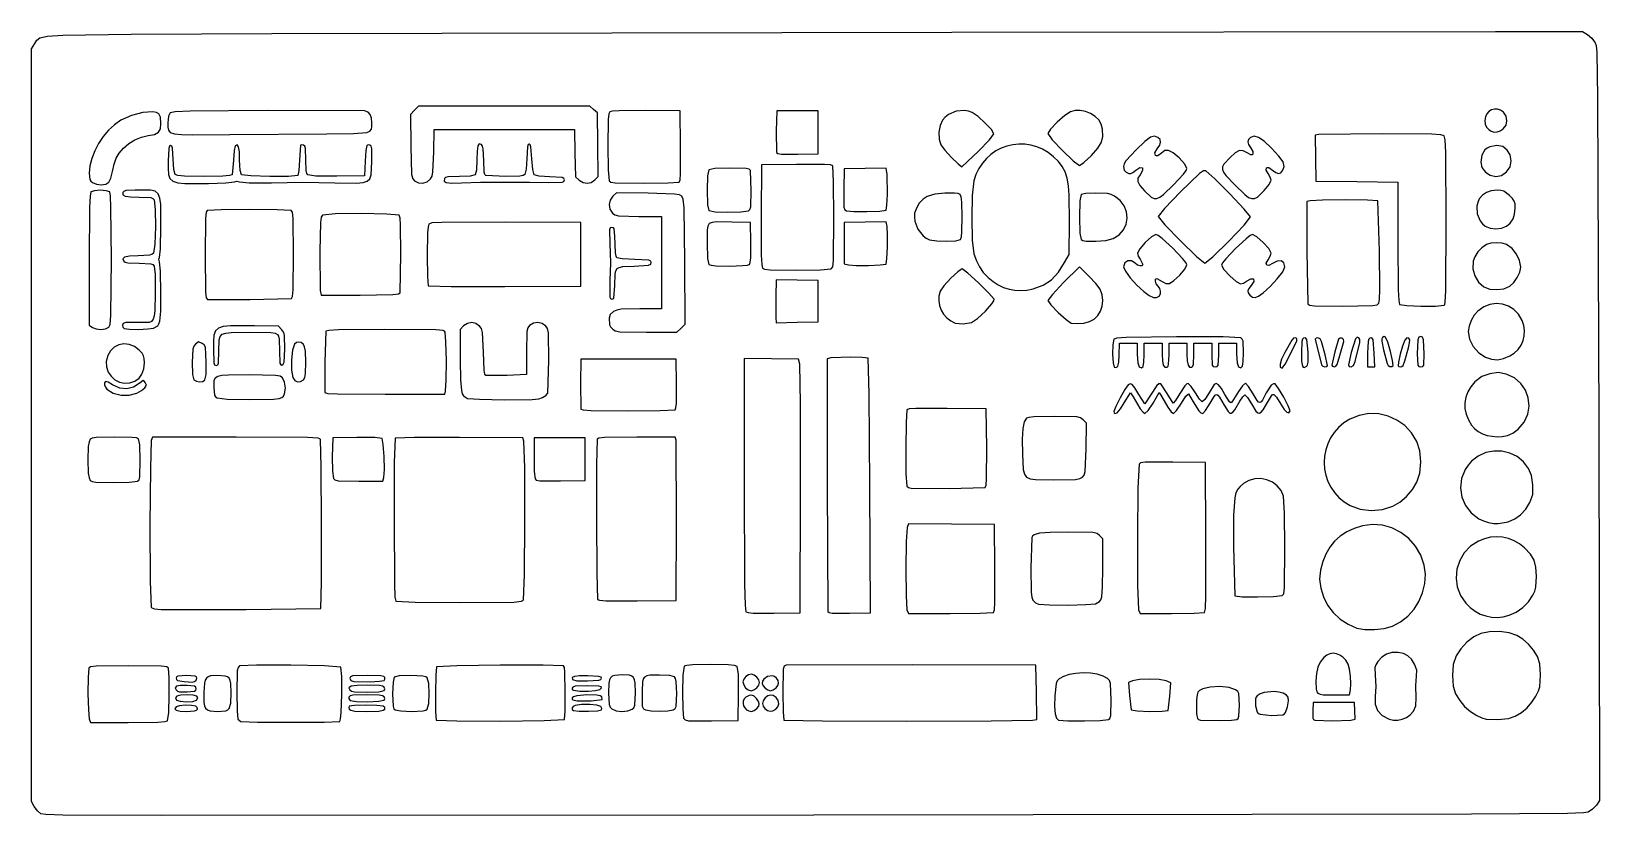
# Model space of a CAD drawing. Extents: x 4 to 194, y 6 to 101.
import ezdxf

# ---------------------------------------------------------------- set-up
doc = ezdxf.new("R2010")
doc.units = 0
doc.layers.get('0').update_dxf_attribs({"linetype": 'CONTINUOUS'})

msp = doc.modelspace()

# ---------------------------------------------------------------- linework, layer by layer
at = {"color": 1}
for points in [[(5.486581, 6.197069), (5.069591, 6.573087), (4.693001, 7.090937), (4.34518, 7.709802), (4.34518, 53.300051), (4.34518, 98.890299), (4.779355, 99.529244), (5.016628, 99.924638), (5.386886, 100.21551), (6.302127, 100.419196), (8.174352, 100.553034), (16.437751, 100.680502), (33.47308, 100.736608), (115.864166, 100.893583), (181.722214, 100.990823), (192.280218, 101.011255), (192.879311, 100.640997), (193.397598, 100.192924), (193.80244, 99.635586), (193.907822, 99.302956), (193.989029, 98.432543), (194.098003, 93.042609), (194.235815, 53.415903), (194.345179, 7.831361), (193.948372, 7.261148), (193.496348, 6.773539), (192.966808, 6.401914), (192.383918, 6.310818), (190.44097, 6.239495), (178.827407, 6.141211), (99.1572, 6.017465), (20.094548, 5.978592), (8.15349, 6.0491), (6.088237, 6.112574), (5.486581, 6.197052), (5.486581, 6.197069)], [(13.730768, 82.720487), (13.96013, 83.231363), (14.162713, 84.049071), (14.360387, 84.930713), (14.62687, 85.639875), (15.000734, 86.25641), (15.52055, 86.860173), (16.170576, 87.427152), (16.898787, 87.878598), (17.677972, 88.200554), (18.480919, 88.379054), (19.277986, 88.529848), (19.755977, 88.779784), (19.988669, 89.198252), (20.049838, 89.854633), (19.983786, 90.596572), (19.7873, 91.02027), (19.491591, 91.187374), (19.050766, 91.267576), (17.862933, 91.189315), (16.482132, 90.829538), (15.166691, 90.2323), (14.407085, 89.701239), (13.696844, 89.039005), (13.051898, 88.27247), (12.488172, 87.428512), (12.021595, 86.534001), (11.668093, 85.615813), (11.443593, 84.700826), (11.364024, 83.81591), (11.434519, 83.066031), (11.547683, 82.854365), (11.733531, 82.688192), (12.21703, 82.48977), (12.805561, 82.430537), (13.357386, 82.508202), (13.730768, 82.720464), (13.730768, 82.720487)], [(40.128104, 88.593991), (43.370679, 88.619194), (44.990533, 88.760505), (45.367681, 88.918039), (45.550039, 89.156607), (45.607903, 89.493541), (45.611572, 89.94618), (45.562287, 90.512244), (45.40608, 90.92504), (45.130417, 91.204651), (44.722772, 91.371171), (32.898101, 91.41318), (23.583718, 91.331267), (21.76686, 91.25419), (21.161458, 91.136974), (20.948743, 90.736871), (20.885265, 89.93519), (20.883967, 89.417739), (20.947869, 89.035836), (21.178733, 88.770188), (21.678309, 88.601504), (22.548346, 88.510485), (23.890595, 88.477843), (28.398724, 88.51051), (40.128119, 88.593977), (40.128119, 88.593989)], [(52.695434, 83.149809), (52.88546, 83.483122), (52.998168, 83.987476), (53.099179, 86.365901), (53.152172, 89.110924), (61.650478, 89.110924), (70.148785, 89.110924), (70.201552, 86.255902), (70.254322, 83.400877), (70.723079, 82.998044), (71.202126, 82.701039), (71.695199, 82.604863), (72.173848, 82.709269), (72.609613, 83.014018), (73.028411, 83.432816), (72.97791, 87.289044), (72.927406, 91.145263), (72.458647, 91.548192), (71.98989, 91.951115), (61.628036, 91.951115), (51.266182, 91.951115), (50.769064, 91.453997), (50.271947, 90.95688), (50.322451, 87.095154), (50.417407, 83.67676), (50.543134, 83.156088), (50.777723, 82.905958), (51.2608, 82.659315), (51.786995, 82.623538), (52.287968, 82.789933), (52.695361, 83.149812), (52.695434, 83.149809)], [(82.829258, 82.734626), (82.929359, 83.001041), (82.987218, 83.732304), (82.996333, 87.117645), (82.951663, 91.366249), (78.795608, 91.410978), (75.566224, 91.400197), (74.752004, 91.349), (74.410038, 91.265222), (74.297093, 90.997952), (74.226755, 90.323963), (74.180507, 87.15807), (74.227568, 84.219174), (74.353458, 82.918248), (74.543064, 82.738744), (75.087806, 82.642311), (78.571961, 82.59765), (81.491344, 82.638837), (82.829289, 82.734626), (82.829261, 82.734632)], [(99.658595, 88.776702), (99.658595, 91.366283), (97.152555, 91.366283), (94.646509, 91.366283), (94.599971, 88.951454), (94.638186, 86.315623), (94.794145, 86.210484), (95.217159, 86.150037), (97.190796, 86.140865), (99.658589, 86.187124), (99.658589, 88.776702), (99.658595, 88.776696)], [(119.077829, 86.47676), (120.407096, 87.87809), (120.959978, 88.611726), (120.648083, 89.104706), (119.909674, 89.890636), (119.040652, 90.679599), (118.336928, 91.181676), (117.885579, 91.350518), (117.401494, 91.429041), (116.400246, 91.332083), (115.463457, 90.924701), (115.059944, 90.615196), (114.721393, 90.240798), (114.435911, 89.609836), (114.302291, 88.792803), (114.331043, 87.955472), (114.532674, 87.263627), (115.015429, 86.619091), (115.822435, 85.728823), (116.621559, 84.940038), (117.08067, 84.599951), (119.077829, 86.47676), (119.077829, 86.47676)], [(132.780156, 85.98829), (133.55117, 86.854184), (133.988721, 87.572621), (134.153892, 88.288999), (134.10776, 89.148719), (133.957129, 89.761406), (133.674619, 90.272725), (133.2446, 90.703337), (132.65144, 91.073903), (132.041069, 91.314701), (131.412981, 91.430903), (130.797132, 91.419981), (130.223485, 91.279378), (129.548491, 90.819421), (128.631232, 89.99781), (127.823148, 89.153816), (127.47569, 88.626721), (128.029272, 87.877912), (129.273011, 86.567337), (130.581416, 85.321529), (131.32898, 84.76703), (131.865394, 85.125777), (132.780156, 85.988298), (132.780156, 85.988298)], [(182.667831, 89.186387), (183.003559, 89.652895), (183.121466, 90.186995), (183.020552, 90.725895), (182.699821, 91.206796), (182.354491, 91.462746), (181.981678, 91.589267), (181.604048, 91.596463), (181.244262, 91.494468), (180.924981, 91.29339), (180.668865, 91.003339), (180.498578, 90.63443), (180.436779, 90.196776), (180.495651, 89.761827), (180.65855, 89.396417), (180.904887, 89.109874), (181.214087, 88.911517), (181.565564, 88.810667), (181.938735, 88.816651), (182.313018, 88.938779), (182.667831, 89.186381), (182.667831, 89.186381)], [(142.731218, 82.404706), (143.926568, 83.714883), (144.24157, 84.1478), (144.34965, 84.409711), (144.088972, 84.920375), (143.393535, 85.686134), (142.690971, 86.283898), (142.128843, 86.572958), (141.665395, 86.564746), (141.258865, 86.270704), (140.811785, 85.938709), (140.64007, 85.91616), (140.517769, 85.974241), (140.466004, 86.287367), (140.745678, 86.788161), (141.042928, 87.218096), (141.155862, 87.586371), (141.084878, 87.899519), (140.830378, 88.164071), (140.417131, 88.325073), (139.926037, 88.177855), (139.231979, 87.651284), (138.20984, 86.674234), (136.958984, 85.328034), (136.726605, 84.940323), (136.664445, 84.620889), (136.746817, 84.196557), (136.987604, 83.937613), (137.286604, 83.805047), (137.531728, 83.79294), (137.795849, 83.917341), (138.151835, 84.194325), (138.651493, 84.499111), (138.942043, 84.468636), (138.966851, 84.163224), (138.669281, 83.643198), (138.406882, 83.208446), (138.392179, 82.800085), (138.651569, 82.322466), (139.211472, 81.679939), (140.026372, 80.927721), (140.36505, 80.767455), (140.703229, 80.760428), (141.074921, 80.913635), (141.514143, 81.234082), (142.731224, 82.40472), (142.731224, 82.40472)], [(153.692193, 81.70966), (154.291596, 82.472518), (154.540903, 82.969446), (154.433272, 83.33224), (154.1745, 83.772594), (153.930725, 84.200579), (153.997349, 84.45744), (154.113384, 84.523766), (154.260504, 84.507594), (154.710713, 84.205681), (155.135133, 83.895497), (155.458108, 83.788896), (155.723956, 83.885102), (155.977002, 84.183329), (156.137855, 84.650128), (155.991935, 85.193087), (155.495243, 85.897626), (154.603771, 86.849178), (153.700564, 87.690485), (153.016008, 88.16908), (152.48724, 88.317453), (152.051395, 88.168084), (151.80556, 87.92362), (151.720927, 87.642425), (151.797395, 87.316786), (152.034857, 86.938992), (152.324107, 86.437602), (152.330513, 86.113806), (152.239951, 86.039911), (152.093438, 86.036101), (151.652232, 86.272987), (151.172093, 86.551535), (150.713693, 86.565787), (150.207121, 86.297326), (149.582467, 85.727734), (148.834714, 84.898924), (148.665993, 84.581785), (148.642597, 84.277834), (148.770952, 83.948329), (149.057475, 83.55453), (150.130698, 82.419082), (151.3745, 81.225818), (151.824435, 80.899815), (152.20432, 80.745352), (152.547596, 80.755766), (152.887702, 80.924394), (153.692182, 81.709646), (153.692187, 81.709652)], [(175.494444, 67.82727), (175.573827, 67.920167), (175.635696, 68.185515), (175.715432, 69.562672), (175.758714, 78.006588), (175.714891, 86.352185), (175.63947, 87.852625), (175.510031, 88.333176), (175.119975, 88.461866), (174.006086, 88.53845), (168.033662, 88.589174), (160.342565, 88.505345), (159.879148, 88.414202), (159.924896, 85.629936), (159.970641, 82.845667), (164.940964, 82.801389), (169.911281, 82.757114), (169.911281, 75.44195), (169.955345, 69.690256), (170.017239, 68.395059), (170.111766, 67.926299), (170.969423, 67.793864), (172.688952, 67.723331), (174.465558, 67.729511), (175.49445, 67.827225), (175.494444, 67.827265)], [(28.94298, 82.78283), (29.24881, 82.85441), (29.573868, 82.76172), (30.719304, 82.645969), (33.458237, 82.655367), (37.254092, 82.721082), (41.109724, 82.655519), (43.739135, 82.626332), (44.526662, 82.69301), (45.042457, 82.859171), (45.346309, 83.158792), (45.498006, 83.62585), (45.584095, 85.198178), (45.582119, 86.786008), (45.507511, 87.08859), (45.368127, 87.209999), (45.141209, 87.249298), (44.977851, 87.197158), (44.869906, 86.590592), (44.77622, 85.296989), (44.692685, 83.514132), (41.372747, 83.468779), (38.792302, 83.480012), (37.822515, 83.614541), (37.715943, 83.792508), (37.644625, 84.138854), (37.592225, 85.461144), (37.541456, 86.81011), (37.4626, 87.095851), (37.334415, 87.215556), (37.120818, 87.253921), (36.969313, 87.20723), (36.814547, 85.404042), (36.73467, 84.15997), (36.609279, 83.550356), (35.488303, 83.436064), (33.218825, 83.419074), (30.93953, 83.486692), (29.789102, 83.626259), (29.624722, 84.155985), (29.57288, 85.446085), (29.543577, 86.432519), (29.451423, 87.032106), (29.290049, 87.265772), (29.053095, 87.154432), (28.926654, 86.576416), (28.84247, 85.406526), (28.669561, 83.622898), (28.330287, 83.528086), (27.546098, 83.462393), (25.232242, 83.416162), (22.906531, 83.47978), (22.107524, 83.551406), (21.747506, 83.648834), (21.605453, 84.290952), (21.518212, 85.528367), (21.430203, 86.863015), (21.346129, 87.119112), (21.219399, 87.189704), (21.091866, 87.113149), (21.008173, 86.831011), (20.92179, 85.335152), (20.908652, 84.393839), (20.960977, 83.686497), (21.135087, 83.181206), (21.487306, 82.846042), (22.073958, 82.649085), (22.951367, 82.558412), (25.80375, 82.568234), (27.898912, 82.654611), (28.943053, 82.782951), (28.943053, 82.782855)], [(58.768303, 82.736932), (64.699274, 82.73411), (66.996484, 82.708286), (68.639587, 82.731118), (68.873502, 82.827511), (68.917785, 83.012559), (68.872491, 83.196726), (68.650992, 83.303137), (67.165625, 83.394752), (65.878475, 83.478149), (65.244321, 83.611169), (65.100329, 84.255423), (64.991651, 85.567951), (64.875065, 87.002605), (64.785448, 87.279592), (64.657508, 87.356362), (64.530406, 87.283185), (64.446459, 87.015839), (64.358939, 85.61178), (64.271795, 84.315488), (64.129648, 83.648713), (63.930498, 83.547454), (63.504356, 83.479806), (61.810532, 83.430228), (59.408477, 83.531639), (59.275539, 83.652402), (59.194879, 83.942594), (59.144212, 85.348947), (59.090723, 86.760659), (59.00997, 87.099165), (58.880871, 87.283399), (58.611241, 87.391705), (58.436272, 87.150363), (58.341236, 86.511369), (58.311417, 85.42671), (58.257089, 84.195914), (58.10838, 83.630707), (57.521183, 83.481826), (56.204955, 83.430228), (54.808034, 83.379439), (54.520261, 83.298368), (54.400057, 83.164549), (54.358672, 82.853713), (54.610168, 82.684549), (55.267915, 82.629047), (56.445276, 82.659194), (58.768303, 82.736602), (58.768303, 82.736884)], [(125.728021, 69.821608), (126.909431, 70.257308), (127.921014, 70.917327), (128.786251, 71.821228), (129.52862, 72.988581), (130.057442, 73.991004), (130.118205, 77.937537), (130.096191, 81.143296), (130.003148, 82.299157), (129.837332, 83.230225), (129.58518, 83.991415), (129.23313, 84.637645), (128.767622, 85.223826), (128.175085, 85.804874), (127.530585, 86.316001), (126.851807, 86.722663), (126.147279, 87.027441), (125.425524, 87.232907), (124.695076, 87.341636), (123.964456, 87.356199), (123.242193, 87.279186), (122.536816, 87.113163), (121.856849, 86.860709), (121.210817, 86.524399), (120.607254, 86.106806), (120.05468, 85.61051), (119.561626, 85.038084), (119.136619, 84.392106), (118.788182, 83.675149), (118.524846, 82.889789), (118.339855, 81.140533), (118.278125, 78.41524), (118.339686, 75.718455), (118.524564, 74.054727), (118.833704, 73.190401), (119.207172, 72.459034), (119.678023, 71.806448), (120.279312, 71.178462), (120.869562, 70.685323), (121.487113, 70.284286), (122.131285, 69.97552), (122.801413, 69.759191), (123.496823, 69.635468), (124.216842, 69.604517), (124.9608, 69.666504), (125.728024, 69.821599), (125.728032, 69.821599)], [(183.043058, 83.998482), (183.507373, 84.602647), (183.611096, 85.332403), (183.51442, 86.050633), (183.136031, 86.629981), (182.608241, 87.06492), (181.896175, 87.161668), (181.043045, 87.034801), (180.706258, 86.87681), (180.429839, 86.656307), (180.059645, 86.029351), (179.93556, 85.157098), (180.089665, 84.512293), (180.499649, 83.960427), (181.087033, 83.575231), (181.773324, 83.430445), (182.449277, 83.539837), (183.043058, 83.998482), (183.043058, 83.998482)], [(91.23249, 79.259669), (91.407349, 79.415792), (91.504614, 79.758412), (91.555648, 81.668518), (91.45424, 84.168682), (91.314052, 84.304391), (90.938761, 84.384743), (88.981607, 84.432952), (87.139096, 84.384119), (86.409902, 84.232467), (86.25856, 83.524225), (86.209422, 81.759839), (86.25856, 79.995451), (86.409902, 79.287203), (87.204826, 79.140955), (88.741548, 79.084945), (90.318092, 79.123186), (91.23249, 79.259686), (91.23249, 79.259669)], [(101.256642, 72.242747), (101.438046, 72.467887), (101.534275, 73.237126), (101.577241, 78.466088), (101.536053, 82.801389), (101.440264, 84.728255), (101.173852, 84.828357), (100.442589, 84.886212), (97.057249, 84.895328), (92.808641, 84.850658), (92.764818, 78.688705), (92.775063, 73.901398), (92.826156, 72.745735), (92.910583, 72.298294), (93.178485, 72.186091), (93.8543, 72.116057), (97.016854, 72.069829), (99.955753, 72.11689), (101.256673, 72.242781), (101.25665, 72.242753)], [(107.888325, 79.325018), (107.986843, 79.954703), (108.053829, 81.256959), (108.023845, 83.660439), (107.906715, 84.441534), (105.36978, 84.395448), (102.832847, 84.349417), (102.786591, 81.88142), (102.796017, 79.715461), (102.90399, 79.391193), (103.120723, 79.259477), (103.997807, 79.185662), (105.583286, 79.178832), (107.129379, 79.228712), (107.888314, 79.325018), (107.888319, 79.325012)], [(149.406203, 75.570192), (151.26268, 77.537069), (152.034846, 78.523532), (151.272812, 79.475357), (149.552222, 81.312765), (147.721342, 83.156509), (146.628436, 84.127353), (146.369921, 84.118209), (145.885021, 83.780217), (143.580239, 81.566731), (141.646703, 79.565158), (140.842009, 78.587354), (141.682754, 77.560928), (143.558206, 75.623064), (145.495644, 73.746791), (146.522349, 72.905139), (147.474753, 73.687999), (149.406203, 75.570184), (149.406203, 75.570184)], [(13.729772, 65.162133), (13.898946, 65.504387), (13.990478, 66.565819), (14.035299, 73.398667), (13.991428, 79.660698), (13.929558, 81.05999), (13.834816, 81.559185), (13.406583, 81.705604), (12.698742, 81.754412), (11.990901, 81.705604), (11.562669, 81.559185), (11.467922, 81.059217), (11.406052, 79.657272), (11.362185, 73.382242), (11.362185, 65.405789), (11.733499, 65.14571), (12.19795, 64.953867), (12.770248, 64.893356), (13.32324, 64.963127), (13.729772, 65.162136), (13.729772, 65.162133)], [(19.1482, 65.059271), (19.649468, 65.330267), (19.807396, 65.551662), (19.916003, 65.889143), (20.02271, 67.088813), (20.044495, 69.282196), (20.00057, 71.937597), (19.867261, 73.100965), (19.768248, 73.405785), (19.867261, 73.624606), (20.003744, 74.656709), (20.049808, 77.356422), (20.016302, 80.015604), (19.913443, 80.813746), (19.698976, 81.334084), (19.332252, 81.633993), (18.772617, 81.770846), (16.912009, 81.784872), (15.78743, 81.710704), (15.537895, 81.624742), (15.425804, 81.492213), (15.424506, 81.219841), (15.713715, 81.046633), (16.355664, 80.954885), (17.412585, 80.926888), (18.800087, 80.869521), (19.071103, 80.767148), (19.216629, 80.586139), (19.355426, 79.417945), (19.377174, 77.309426), (19.295597, 75.222935), (19.124422, 74.120817), (18.951082, 73.969682), (18.64545, 73.876873), (17.29955, 73.808403), (16.253229, 73.765818), (15.635397, 73.653271), (15.408017, 73.456856), (15.533054, 73.16267), (15.71381, 73.037922), (16.04527, 72.958731), (17.391274, 72.904984), (18.808978, 72.849288), (19.078127, 72.741899), (19.226737, 72.547911), (19.355959, 71.553027), (19.356354, 69.230313), (19.29034, 67.166018), (19.220333, 66.535525), (19.09963, 66.117131), (18.908708, 65.869088), (18.628046, 65.749649), (17.719413, 65.729583), (15.790352, 65.725152), (15.455432, 65.611809), (15.371857, 65.400791), (15.433203, 65.149887), (15.580694, 64.99631), (16.239829, 64.914737), (17.340589, 64.903109), (18.453279, 64.953825), (19.148201, 65.059305), (19.148201, 65.059305)], [(183.059933, 77.409257), (183.525413, 77.787728), (183.853686, 78.275191), (184.048154, 78.878745), (184.112221, 79.605499), (184.093933, 80.095676), (184.007161, 80.439677), (183.804093, 80.74457), (183.43692, 81.117422), (182.734604, 81.652273), (182.390028, 81.73957), (181.92499, 81.759833), (181.216073, 81.694888), (180.621468, 81.498956), (180.13779, 81.17039), (179.761655, 80.70754), (179.571212, 80.293923), (179.469575, 79.841287), (179.515447, 78.897917), (179.864723, 78.035355), (180.142339, 77.683729), (180.482846, 77.411526), (181.08392, 77.169757), (181.772158, 77.08874), (182.460013, 77.168549), (183.059944, 77.409268), (183.059944, 77.409262)], [(83.052834, 65.044771), (83.546105, 65.53805), (83.499397, 73.141808), (83.414276, 79.628217), (83.31884, 80.682258), (83.154699, 81.043779), (82.878189, 81.203969), (82.274592, 81.300816), (79.053288, 81.392253), (75.249886, 81.442528), (74.798652, 81.024343), (74.457, 80.553444), (74.335433, 80.017772), (74.435187, 79.47816), (74.75749, 78.995441), (75.041826, 78.761626), (75.478486, 78.639522), (77.93181, 78.585361), (80.69605, 78.585361), (80.69605, 72.98853), (80.69605, 67.391697), (78.064703, 67.391132), (75.784553, 67.334939), (75.261635, 67.234787), (74.890386, 67.059448), (74.468701, 66.69806), (74.327612, 66.266494), (74.380568, 65.448605), (74.524705, 65.190316), (74.782986, 64.927476), (75.091543, 64.714427), (75.641904, 64.602356), (78.880452, 64.551573), (82.559521, 64.551573), (83.0528, 65.044853), (83.052834, 65.044771)], [(116.916809, 75.778737), (117.019264, 76.09422), (117.089057, 76.730659), (117.134221, 78.535351), (117.059396, 80.330666), (116.979205, 80.955387), (116.871684, 81.254461), (116.621915, 81.352536), (116.197221, 81.408122), (115.030785, 81.40403), (113.787845, 81.266588), (112.883859, 81.020202), (112.372816, 80.671062), (111.921267, 80.17773), (111.569657, 79.59443), (111.358445, 78.975392), (111.320644, 78.507823), (111.383247, 78.014522), (111.75959, 77.039754), (112.387337, 76.22915), (112.764191, 75.941052), (113.166344, 75.760766), (114.057387, 75.632157), (115.253368, 75.593594), (116.343452, 75.643101), (116.916792, 75.778715), (116.916809, 75.778737)], [(135.42455, 75.895069), (136.146203, 76.352269), (136.669508, 76.949669), (136.993203, 77.643809), (137.116035, 78.391229), (137.036741, 79.148468), (136.754068, 79.872063), (136.266755, 80.518558), (135.573546, 81.04449), (135.173903, 81.236723), (134.738389, 81.351449), (133.314696, 81.422945), (132.081726, 81.372848), (131.518699, 81.225206), (131.36662, 80.464021), (131.318214, 78.501973), (131.36662, 76.539922), (131.518699, 75.778737), (131.749314, 75.672509), (132.155979, 75.603839), (133.292575, 75.573065), (134.518698, 75.674211), (135.42455, 75.895069), (135.42455, 75.895069)], [(167.590043, 68.093143), (167.676471, 68.570302), (167.716622, 69.685187), (167.66486, 74.397833), (167.464313, 80.462726), (166.22109, 80.550158), (163.534803, 80.585448), (160.76234, 80.56493), (159.26059, 80.48492), (158.884678, 80.384178), (158.884678, 74.319287), (158.986095, 67.990127), (159.177399, 67.85131), (159.784236, 67.771306), (163.240488, 67.725862), (166.882484, 67.773256), (167.405961, 67.882479), (167.590043, 68.093149), (167.590043, 68.093155)], [(35.853575, 68.627638), (35.972526, 68.88093), (36.044143, 69.691991), (36.088497, 73.967853), (36.043818, 78.347496), (35.96391, 79.096951), (35.824227, 79.319322), (34.139106, 79.393773), (30.742268, 79.41858), (27.345429, 79.393773), (25.660308, 79.319322), (25.520585, 79.095083), (25.440679, 78.337042), (25.396038, 73.90181), (25.440425, 69.421815), (25.52454, 68.711489), (25.675387, 68.531688), (30.844498, 68.509478), (35.853575, 68.627627), (35.853575, 68.627627)], [(49.018514, 69.32672), (49.119925, 74.054791), (49.074397, 77.550616), (49.012319, 78.385621), (48.91944, 78.719075), (47.412833, 78.864039), (44.310974, 78.922713), (41.182727, 78.888852), (39.596954, 78.756219), (39.467295, 78.512683), (39.382781, 77.841988), (39.290997, 74.388265), (39.340332, 69.620516), (39.445025, 69.062472), (44.181061, 69.062472), (48.128046, 69.107458), (48.81068, 69.187406), (49.018514, 69.326737), (49.018514, 69.32672)], [(91.372805, 72.802636), (91.506383, 73.566993), (91.518575, 75.433983), (91.472093, 77.833705), (89.21665, 77.881829), (87.356255, 77.916026), (86.816688, 77.862074), (86.477014, 77.709959), (86.291842, 77.421581), (86.215778, 76.958844), (86.2094, 75.357905), (86.258185, 73.503803), (86.409879, 72.771507), (86.700147, 72.672687), (87.277941, 72.604426), (88.909688, 72.557157), (90.53226, 72.624848), (91.098586, 72.700286), (91.372802, 72.802648), (91.372813, 72.802636)], [(107.890812, 72.811357), (107.997748, 73.487228), (108.06597, 74.872262), (108.078529, 76.363172), (108.018483, 77.356676), (107.911707, 77.92585), (105.372269, 77.879763), (102.832836, 77.833676), (102.832836, 75.329273), (102.832836, 72.82487), (103.334049, 72.706957), (104.285739, 72.638245), (105.784164, 72.642393), (107.196723, 72.704917), (107.890812, 72.811326), (107.890812, 72.811354)], [(70.922528, 73.990995), (70.922528, 77.833595), (61.817229, 77.877249), (54.078137, 77.870504), (52.856931, 77.790607), (52.503097, 77.636479), (52.406546, 77.313459), (52.341861, 76.611801), (52.294261, 73.81985), (52.327383, 71.292087), (52.40704, 70.174848), (55.18959, 70.107877), (61.721172, 70.105337), (70.922528, 70.14848), (70.922528, 73.991083), (70.922528, 73.9911)], [(74.915239, 68.700836), (75.031317, 70.235258), (75.076712, 71.589662), (75.153305, 71.993525), (75.308863, 72.25821), (75.575664, 72.416003), (75.985984, 72.499185), (77.366294, 72.570867), (79.131261, 72.692028), (79.391041, 72.802724), (79.443068, 72.988536), (79.3939, 73.173922), (79.145109, 73.280007), (77.440947, 73.370086), (75.981618, 73.448914), (75.284507, 73.571816), (75.190423, 73.753423), (75.12712, 74.16185), (75.042786, 76.204628), (74.963544, 77.077075), (74.856026, 77.217041), (74.671475, 77.248813), (74.478963, 77.209017), (74.386098, 76.979099), (74.411498, 75.285746), (74.489507, 72.976923), (74.411385, 70.840743), (74.414771, 68.794141), (74.516157, 68.640101), (74.652377, 68.569667), (74.794945, 68.588153), (74.915372, 68.700847), (74.915247, 68.700847)], [(140.974825, 68.928758), (141.134673, 69.199841), (141.162161, 69.525497), (141.062574, 69.857687), (140.841159, 70.148367), (140.6261, 70.42621), (140.518068, 70.727154), (140.531502, 70.968429), (140.680851, 71.067249), (141.335689, 70.711627), (141.797452, 70.469107), (142.219978, 70.457226), (142.775211, 70.805872), (143.482553, 71.475853), (144.091019, 72.20104), (144.349616, 72.715306), (144.206442, 73.004343), (143.825027, 73.484164), (142.636095, 74.733516), (141.360073, 75.898067), (140.869793, 76.271884), (140.574211, 76.412515), (140.042758, 76.117334), (139.29326, 75.434201), (138.62539, 74.669265), (138.338824, 74.12868), (138.437498, 73.790744), (138.669253, 73.406233), (138.999676, 72.77972), (138.9063, 72.609814), (138.670071, 72.581261), (138.369852, 72.683265), (138.084506, 72.905024), (137.635623, 73.197279), (137.172668, 73.204391), (136.810636, 72.959484), (136.664521, 72.495714), (136.892015, 71.941458), (137.476523, 71.134847), (138.271416, 70.255138), (139.13006, 69.481584), (139.777438, 69.022114), (140.280883, 68.782759), (140.670107, 68.754621), (140.974811, 68.928784), (140.974811, 68.928784)], [(153.586684, 69.312092), (154.440127, 70.078405), (155.293172, 71.016449), (155.949192, 71.890158), (156.21156, 72.463465), (156.088375, 72.953374), (155.757109, 73.195261), (155.275183, 73.173586), (154.700023, 72.872783), (154.273108, 72.629801), (154.017011, 72.6938), (153.950613, 72.940208), (154.18523, 73.333341), (154.436396, 73.755029), (154.540864, 74.133994), (154.25217, 74.685228), (153.582663, 75.447138), (152.82719, 76.122354), (152.280614, 76.413509), (151.996715, 76.2699), (151.513886, 75.887658), (150.243375, 74.698806), (149.05292, 73.430005), (148.670162, 72.947831), (148.526358, 72.664314), (148.833007, 72.147703), (149.537216, 71.387077), (150.315384, 70.69874), (150.84391, 70.399003), (151.187985, 70.497157), (151.579201, 70.733146), (152.099226, 71.030718), (152.404639, 71.005911), (152.435116, 70.715357), (152.130327, 70.215697), (151.841546, 69.836461), (151.725163, 69.554764), (151.773076, 69.308065), (151.977182, 69.033835), (152.275601, 68.798645), (152.607867, 68.760497), (153.027165, 68.928583), (153.586684, 69.312101), (153.586684, 69.312101)], [(183.470806, 70.142277), (183.949034, 70.588453), (184.368837, 71.192358), (184.667044, 71.843563), (184.780484, 72.43165), (184.650421, 73.233638), (184.291641, 74.008817), (183.751239, 74.68135), (183.076319, 75.1754), (182.529863, 75.346571), (181.852753, 75.402338), (181.173404, 75.343034), (180.620246, 75.168993), (180.090272, 74.795763), (179.597506, 74.277736), (179.212606, 73.702886), (179.006223, 73.159196), (178.977038, 72.254174), (179.205644, 71.386615), (179.660445, 70.631529), (180.309849, 70.063932), (181.037698, 69.789612), (181.899833, 69.713522), (182.757216, 69.832219), (183.470806, 70.142252), (183.470806, 70.142277)], [(118.234109, 65.729893), (118.987564, 66.237075), (119.932077, 67.114529), (120.71596, 68.002942), (120.937767, 68.338976), (120.987534, 68.543008), (120.344194, 69.297366), (119.078129, 70.547396), (117.794286, 71.71866), (117.097609, 72.236736), (116.571648, 71.890615), (115.728227, 71.086604), (114.908374, 70.176217), (114.453127, 69.510971), (114.305322, 68.933491), (114.281672, 68.34891), (114.373868, 67.774678), (114.573605, 67.228237), (114.872586, 66.727027), (115.262501, 66.288496), (115.735048, 65.930088), (116.281922, 65.669244), (117.237664, 65.573187), (118.234112, 65.729893), (118.234112, 65.729893)], [(133.101909, 66.14986), (133.559769, 66.590959), (133.890395, 67.116138), (134.090897, 67.719247), (134.158374, 68.394131), (134.083579, 69.102613), (133.821127, 69.758238), (133.313923, 70.461837), (132.504871, 71.314244), (131.316424, 72.480124), (129.396009, 70.565153), (128.039709, 69.144839), (127.475586, 68.41915), (127.857788, 67.857149), (128.733112, 66.949621), (129.694648, 66.088398), (130.335476, 65.665304), (131.066638, 65.595051), (131.834378, 65.663419), (132.544274, 65.853871), (133.101909, 66.14986), (133.101909, 66.14986)], [(99.658491, 68.310596), (99.658491, 70.816641), (97.120568, 70.862728), (94.582648, 70.908815), (94.531013, 68.94145), (94.531577, 66.343278), (94.583667, 65.712466), (97.121141, 65.758553), (99.658559, 65.80464), (99.658559, 68.310686), (99.658491, 68.310596)], [(183.460871, 61.675283), (184.006469, 62.030632), (184.460903, 62.470328), (184.818631, 62.97847), (185.074118, 63.539149), (185.221825, 64.136461), (185.256214, 64.7545), (185.171745, 65.377358), (184.96288, 65.989132), (184.522444, 66.723908), (183.957554, 67.301662), (183.297637, 67.716176), (182.572122, 67.961227), (181.810433, 68.030594), (181.041998, 67.918053), (180.296246, 67.617387), (179.6026, 67.122369), (179.155303, 66.603072), (178.782053, 65.955677), (178.526616, 65.272795), (178.432763, 64.647035), (178.595044, 63.71457), (179.036801, 62.822909), (179.698042, 62.06197), (180.518761, 61.521684), (181.241459, 61.282308), (181.961662, 61.22754), (182.695942, 61.358243), (183.460871, 61.675283), (183.460871, 61.675283)], [(27.066735, 62.241136), (27.09864, 63.625179), (27.213029, 64.037824), (27.459271, 64.305696), (27.88704, 64.459893), (28.546007, 64.531524), (30.756227, 64.551506), (33.35896, 64.502743), (33.900987, 64.422807), (34.155261, 64.288963), (34.28291, 64.080144), (34.363532, 63.718027), (34.417801, 62.271881), (34.465195, 60.810825), (34.553347, 60.595128), (34.710172, 60.573341), (34.864669, 60.665974), (34.959854, 60.943678), (35.049637, 62.491379), (35.031152, 64.153725), (34.914639, 64.52157), (34.688294, 64.828357), (34.279862, 65.303303), (31.383342, 65.343331), (28.48354, 65.341638), (27.596807, 65.249424), (27.005642, 65.050985), (26.650133, 64.712324), (26.470372, 64.199456), (26.406448, 63.478389), (26.398453, 62.515134), (26.447292, 60.830236), (26.547374, 60.588298), (26.732592, 60.541802), (26.916527, 60.584017), (27.016751, 60.795983), (27.066732, 62.241108), (27.066732, 62.24113)], [(54.527922, 57.409367), (54.617282, 58.754461), (54.629108, 61.101813), (54.573431, 63.391245), (54.460274, 64.562577), (54.380766, 64.665961), (54.216581, 64.744577), (53.329477, 64.841052), (47.1875, 64.885736), (41.548901, 64.84235), (40.385143, 64.778189), (40.022188, 64.6769), (39.880973, 60.930154), (39.881154, 57.2423), (40.256853, 57.141047), (41.446911, 57.076884), (47.193057, 57.033464), (54.42718, 57.033464), (54.527922, 57.409367)], [(66.254931, 56.632045), (66.678589, 56.904503), (66.907861, 57.185012), (67.027709, 61.177443), (67.002846, 64.464378), (66.889133, 65.000075), (66.663284, 65.302426), (66.21982, 65.611956), (65.700063, 65.725705), (65.173577, 65.641702), (64.709934, 65.357967), (64.491652, 65.096742), (64.376274, 64.662633), (64.323261, 62.209312), (64.323261, 59.423926), (61.975074, 59.323497), (59.396562, 59.311446), (59.282335, 59.481513), (59.203073, 59.948134), (59.1134, 62.129875), (59.011413, 64.539023), (58.884176, 64.991089), (58.655539, 65.290567), (58.203442, 65.615139), (57.693198, 65.727136), (57.178741, 65.625985), (56.714, 65.311112), (56.303914, 64.901041), (56.303914, 61.171553), (56.326097, 58.806102), (56.437645, 57.477575), (56.548031, 57.092756), (56.706078, 56.835889), (57.198914, 56.530962), (58.646734, 56.425809), (61.624898, 56.375883), (65.037035, 56.417181), (65.810993, 56.496866), (66.254943, 56.632026), (66.254943, 56.632045)], [(16.891165, 58.628734), (17.385929, 58.990788), (17.747197, 59.49035), (17.968744, 60.11541), (18.044343, 60.853954), (18.026721, 61.355412), (17.944776, 61.707657), (17.756031, 62.013981), (17.41801, 62.37768), (16.826067, 62.833351), (16.193211, 63.087472), (15.553124, 63.151486), (14.939486, 63.036836), (14.38598, 62.754966), (13.926287, 62.317316), (13.594089, 61.735329), (13.423068, 61.020451), (13.448784, 60.342875), (13.649869, 59.732886), (13.996895, 59.210777), (14.460435, 58.796842), (15.01106, 58.511374), (15.619343, 58.374672), (16.255854, 58.407025), (16.891166, 58.628734), (16.891166, 58.628734)], [(25.381036, 58.769622), (25.513809, 59.43894), (25.526794, 60.977235), (25.427041, 62.731302), (25.286222, 63.027661), (25.023655, 63.207865), (24.583167, 63.371639), (24.214204, 63.109883), (24.025619, 62.864618), (23.916556, 62.508829), (23.843693, 60.912247), (23.882521, 59.439304), (24.047088, 58.802619), (24.333505, 58.615085), (24.718163, 58.545419), (25.10077, 58.596103), (25.381036, 58.76961), (25.381036, 58.769622)], [(37.329581, 58.79963), (37.457504, 59.077907), (37.547916, 59.571776), (37.617126, 60.92158), (37.539071, 62.279651), (37.445402, 62.783846), (37.315611, 63.076587), (37.043534, 63.29411), (36.760118, 63.368927), (36.480436, 63.300855), (36.21957, 63.08971), (35.989993, 62.38821), (35.86419, 61.199058), (35.864325, 59.951955), (36.01256, 59.076606), (36.261801, 58.712407), (36.59521, 58.538355), (36.966544, 58.564178), (37.329572, 58.799597), (37.329581, 58.79963)], [(136.127941, 61.766664), (136.176235, 63.215039), (137.255687, 63.215039), (138.335133, 63.215039), (138.335133, 61.898941), (138.391027, 60.83883), (138.57842, 60.380933), (138.858204, 60.246053), (139.040915, 60.416222), (139.140395, 60.924716), (139.17048, 61.804809), (139.17048, 63.215039), (140.256432, 63.215039), (141.342389, 63.215039), (141.342389, 61.911895), (141.375685, 61.086773), (141.481603, 60.56263), (141.669191, 60.315708), (141.947487, 60.322256), (142.055313, 60.436875), (142.126476, 60.703104), (142.177736, 61.81283), (142.177736, 63.215042), (143.263687, 63.215042), (144.349639, 63.215042), (144.349639, 61.911898), (144.382935, 61.086776), (144.488856, 60.562633), (144.676446, 60.315711), (144.954743, 60.322259), (145.062566, 60.436878), (145.133728, 60.703106), (145.184986, 61.812832), (145.184986, 63.215045), (146.270937, 63.215045), (147.356894, 63.215045), (147.356894, 61.794957), (147.411019, 60.55864), (147.535256, 60.399401), (147.774566, 60.374848), (148.013961, 60.399401), (148.13819, 60.55864), (148.192244, 61.794957), (148.192244, 63.215045), (149.278196, 63.215045), (150.364144, 63.215045), (150.364144, 61.898947), (150.420041, 60.838836), (150.607434, 60.380939), (150.894022, 60.244569), (151.075979, 60.442686), (151.171678, 61.027081), (151.199505, 62.049541), (151.145268, 63.454711), (151.047938, 63.732782), (150.877546, 63.876808), (148.744564, 63.99307), (143.098153, 64.000605), (136.975333, 63.916517), (135.843797, 63.835502), (135.486865, 63.708875), (135.357136, 63.031426), (135.327104, 61.90762), (135.389425, 60.837015), (135.536745, 60.319171), (135.812465, 60.273104), (135.983706, 60.451979), (136.079277, 60.926324), (136.127992, 61.766667), (136.127952, 61.766667)], [(156.869767, 61.83672), (157.650555, 63.505308), (157.671016, 63.805522), (157.485046, 63.883322), (157.276179, 63.831052), (157.049986, 63.596135), (156.208275, 62.109744), (155.811245, 61.280973), (155.621216, 60.686244), (155.638601, 60.327776), (155.863792, 60.207792), (156.226913, 60.686289), (156.869764, 61.83672), (156.869764, 61.83672)], [(159.024988, 62.148369), (158.884495, 63.654852), (158.728819, 63.859291), (158.474218, 63.825667), (158.34599, 63.705756), (158.26714, 63.419151), (158.216408, 62.064721), (158.245327, 61.037929), (158.346983, 60.461211), (158.432073, 60.323831), (158.543732, 60.277617), (158.857918, 60.430203), (158.959993, 60.593528), (159.01951, 60.910145), (159.024985, 62.148369), (159.024985, 62.148369)], [(161.390725, 60.503519), (161.076433, 61.798312), (160.655584, 63.423884), (160.493729, 63.770123), (160.218046, 63.883322), (159.984315, 63.830151), (159.887101, 63.702319), (160.640152, 60.583695), (160.789857, 60.446581), (161.044263, 60.379031), (161.284256, 60.393763), (161.390725, 60.503513), (161.390725, 60.503513)], [(162.886903, 61.753182), (163.3344, 63.4247), (163.310411, 63.666657), (163.141566, 63.822274), (162.916322, 63.850327), (162.723152, 63.709572), (162.254483, 62.158885), (161.891931, 60.547975), (161.984706, 60.425713), (162.207758, 60.374859), (162.38017, 60.433818), (162.532968, 60.646944), (162.886897, 61.753188), (162.886897, 61.753188)], [(164.715206, 61.001373), (165.283277, 63.326907), (165.287398, 63.682913), (165.160923, 63.860245), (164.951582, 63.961015), (164.755835, 63.75206), (164.24306, 62.0932), (163.921801, 60.609888), (163.99594, 60.409296), (164.22449, 60.374859), (164.514755, 60.51726), (164.71522, 61.001373), (164.715198, 61.001373)], [(167.044968, 62.031986), (166.905451, 63.64034), (166.749825, 63.857908), (166.493537, 63.825667), (166.365227, 63.70531), (166.286388, 63.416865), (166.235732, 62.050799), (166.235732, 60.374859), (166.669059, 60.374859), (167.102389, 60.374859), (167.044968, 62.031986)], [(169.317384, 60.527152), (169.258456, 61.109944), (168.99571, 62.222043), (168.667427, 63.341388), (168.41188, 63.945908), (168.233454, 64.026564), (168.040052, 63.916692), (167.957612, 63.758885), (167.946634, 63.488248), (168.153139, 62.421416), (168.600117, 60.750754), (168.744346, 60.516349), (168.943711, 60.391051), (169.1506, 60.389639), (169.317399, 60.527079), (169.317399, 60.52709)], [(170.749219, 61.084846), (171.179673, 62.677719), (171.315221, 63.252575), (171.332776, 63.624039), (171.22747, 63.823725), (170.994445, 63.88326), (170.763505, 63.593011), (170.464217, 62.863509), (170.171016, 61.906629), (169.958345, 60.934241), (169.944516, 60.472562), (170.037714, 60.393977), (170.217114, 60.374786), (170.394768, 60.408255), (170.531767, 60.523207), (170.749219, 61.084835), (170.749219, 61.084835)], [(173.085601, 61.948282), (173.002888, 63.634032), (172.875078, 63.959897), (172.667929, 64.050316), (172.460778, 63.959897), (172.332968, 63.634032), (172.250252, 61.948282), (172.303095, 60.573905), (172.427174, 60.400285), (172.667929, 60.374772), (172.908671, 60.400257), (173.032747, 60.573871), (173.085601, 61.948257), (173.085601, 61.948257)], [(82.328964, 55.168932), (82.42845, 55.380232), (82.486449, 55.915974), (82.496045, 58.298932), (82.450297, 61.293868), (76.686399, 61.293868), (70.922501, 61.293868), (70.87664, 58.376015), (70.913159, 55.243458), (71.20667, 55.138726), (72.117435, 55.07325), (76.55586, 55.031312), (80.545339, 55.072688), (82.328975, 55.168932), (82.328975, 55.168932)], [(97.523383, 45.308031), (97.511897, 55.909517), (97.43249, 60.678437), (97.304743, 61.293865), (94.012479, 61.339159), (90.720213, 61.384453), (90.720213, 46.127458), (90.763097, 34.035455), (90.825821, 31.491029), (90.924172, 30.666509), (91.18798, 30.573928), (91.797385, 30.518604), (94.307334, 30.507795), (97.486533, 30.553033), (97.523391, 45.308014), (97.523386, 45.308037)], [(105.944809, 45.923465), (105.856948, 57.089276), (105.727312, 61.392618), (105.013583, 61.474843), (103.603889, 61.516815), (101.203832, 61.448839), (100.744391, 61.350871), (100.744391, 46.174473), (100.84743, 30.729557), (100.987582, 30.590805), (101.373337, 30.515884), (103.478777, 30.50705), (106.007085, 30.553081), (105.944809, 45.92349), (105.944809, 45.923456)], [(34.710156, 56.631994), (34.881882, 56.81083), (35.006969, 57.07825), (35.115356, 57.771371), (35.031584, 58.496411), (34.751922, 59.038424), (34.479202, 59.222967), (33.928894, 59.323124), (30.779426, 59.372561), (28.221854, 59.348572), (27.43863, 59.291109), (26.917597, 59.178915), (26.607617, 58.993681), (26.457553, 58.717089), (26.432618, 57.816586), (26.5414, 56.943517), (26.663045, 56.73831), (26.858708, 56.604303), (28.065465, 56.462571), (30.784845, 56.403493), (33.697686, 56.441105), (34.368731, 56.513162), (34.710155, 56.632), (34.710155, 56.632)], [(183.16336, 52.033578), (183.814683, 52.339538), (184.484264, 52.826231), (185.197197, 53.66797), (185.630493, 54.612917), (185.79592, 55.607793), (185.705259, 56.599302), (185.370281, 57.53416), (184.80276, 58.359079), (184.014471, 59.020769), (183.017188, 59.465943), (182.052206, 59.657374), (181.044032, 59.526739), (180.067675, 59.204484), (179.237922, 58.523919), (178.744095, 57.943907), (178.375519, 57.32301), (178.132969, 56.671348), (178.017224, 55.999035), (178.029049, 55.316193), (178.169237, 54.632935), (178.438556, 53.959384), (178.837782, 53.305656), (179.204775, 52.889646), (179.647842, 52.53929), (180.153762, 52.25847), (180.70931, 52.051082), (181.916406, 51.872142), (182.541508, 51.908368), (183.163351, 52.033578), (183.163351, 52.033578)], [(17.126086, 57.180736), (17.683547, 57.493712), (18.085394, 57.815253), (18.285715, 58.142002), (18.140624, 58.465361), (17.998967, 58.643127), (17.884666, 58.698891), (17.515454, 58.432804), (16.733325, 57.904752), (15.90157, 57.687218), (15.045977, 57.782081), (14.192331, 58.19121), (13.639017, 58.512856), (13.331842, 58.599024), (13.216353, 58.429276), (13.212318, 58.175361), (13.309406, 57.896432), (13.497288, 57.651644), (14.270107, 57.172315), (15.208605, 56.924179), (16.198643, 56.921921), (17.126083, 57.180615), (17.126085, 57.180603)], [(136.743784, 55.991099), (137.512363, 57.200689), (137.84497, 56.741243), (138.696438, 55.283898), (139.035344, 54.851658), (139.262612, 54.694643), (139.643632, 55.071054), (140.2359, 55.976051), (140.978594, 57.257458), (141.285773, 56.741164), (142.048278, 55.459756), (142.435924, 54.919397), (142.728527, 54.694643), (143.099533, 55.065441), (143.675679, 55.956925), (144.223207, 56.808889), (144.525424, 57.084648), (145.107674, 56.114738), (145.784435, 55.039059), (146.042467, 54.779959), (146.255026, 54.696692), (146.600926, 55.072183), (147.175669, 55.972083), (147.648021, 56.771985), (147.810387, 56.964785), (147.955641, 57.014287), (148.107849, 56.916587), (148.291087, 56.667786), (148.846932, 55.701276), (149.331008, 54.934315), (149.523252, 54.761172), (149.707772, 54.734897), (149.903668, 54.860483), (150.130042, 55.142917), (150.750634, 56.19827), (151.106279, 56.72924), (151.376956, 56.950084), (151.695943, 56.639262), (152.167751, 55.891963), (152.7115, 55.006905), (152.929048, 54.799647), (153.135734, 54.753591), (153.35057, 54.872), (153.592575, 55.158137), (154.234162, 56.246651), (154.593462, 56.858721), (154.731652, 56.997935), (154.865507, 57.019271), (155.190122, 56.688411), (155.707136, 55.826219), (156.118306, 55.198294), (156.456674, 54.850145), (156.704168, 54.794234), (156.84272, 55.043027), (156.624449, 55.637861), (156.070633, 56.698466), (155.449326, 57.744334), (155.028587, 58.294952), (154.816361, 58.311152), (154.562175, 58.131125), (153.956393, 57.21116), (153.489129, 56.341695), (153.321523, 56.120704), (153.172106, 56.040358), (153.021518, 56.099283), (152.85039, 56.296091), (152.36904, 57.097833), (151.790217, 57.996409), (151.420827, 58.370153), (151.08108, 58.071497), (150.573511, 57.353453), (149.772548, 56.088045), (149.658567, 56.016448), (149.504914, 56.123441), (148.955706, 57.012261), (148.522222, 57.737552), (148.171622, 58.169056), (147.884738, 58.324425), (147.642394, 58.221315), (146.943603, 57.088116), (146.504251, 56.400654), (146.204819, 56.114718), (145.879377, 56.433533), (145.377487, 57.200046), (144.855808, 57.981674), (144.482792, 58.336828), (144.321157, 58.283429), (144.106127, 58.068), (143.502058, 57.134102), (142.961445, 56.27099), (142.663703, 55.957035), (141.936563, 57.111273), (141.163887, 58.293657), (140.94935, 58.313666), (140.686398, 58.111178), (139.919558, 56.934147), (139.264839, 55.864104), (138.518669, 57.025297), (138.036814, 57.804554), (137.714442, 58.211773), (137.473876, 58.317773), (137.237436, 58.193366), (136.820413, 57.617224), (136.237503, 56.600922), (135.718928, 55.571951), (135.494909, 54.957793), (135.5222, 54.774399), (135.59963, 54.691339), (135.878245, 54.804154), (136.277409, 55.252111), (136.743781, 55.991071), (136.743781, 55.991071)], [(119.918294, 45.756877), (120.018985, 46.012102), (120.076798, 46.793646), (120.08535, 50.555414), (120.040962, 55.279374), (115.290973, 55.323762), (111.504659, 55.314759), (110.69515, 55.256949), (110.406744, 55.156703), (110.310493, 53.635229), (110.275181, 50.526523), (110.302782, 47.418365), (110.395261, 45.89853), (110.604641, 45.745718), (110.935683, 45.647928), (115.547222, 45.637486), (119.918282, 45.756866), (119.918285, 45.756897)], [(131.67557, 46.994334), (131.900659, 47.234381), (132.024171, 47.685999), (132.12206, 50.416555), (132.174149, 53.519732), (131.753765, 53.940117), (131.461739, 54.182393), (130.9984, 54.307279), (128.266932, 54.360501), (125.79847, 54.311439), (125.191574, 54.241682), (124.891125, 54.134288), (124.622458, 53.712758), (124.459579, 52.882825), (124.396328, 51.58657), (124.426548, 49.766081), (124.521366, 47.905819), (124.652766, 47.35342), (124.909772, 46.996397), (125.344592, 46.79241), (126.009434, 46.699121), (128.238024, 46.675302), (130.853124, 46.726858), (131.37449, 46.823034), (131.675592, 46.99434), (131.67557, 46.99434)], [(169.280453, 43.46337), (170.145648, 43.965384), (170.958118, 44.660077), (171.657755, 45.486957), (172.184444, 46.385536), (172.576685, 47.495795), (172.66552, 48.847191), (172.580997, 50.201471), (172.182553, 51.318399), (171.555303, 52.365531), (170.743603, 53.23514), (169.784748, 53.914753), (168.716043, 54.391889), (167.574781, 54.654068), (166.398265, 54.688818), (165.223791, 54.483657), (164.088662, 54.026107), (163.352723, 53.564081), (162.715544, 53.022818), (162.177072, 52.413785), (161.73726, 51.748461), (161.396053, 51.038313), (161.153402, 50.294819), (161.009248, 49.529446), (160.963548, 48.753671), (161.016244, 47.978965), (161.16729, 47.216801), (161.416627, 46.478652), (161.764212, 45.775989), (162.209985, 45.120288), (162.753901, 44.523016), (163.395903, 43.995653), (164.13594, 43.549665), (165.336353, 43.124751), (166.668876, 42.967475), (168.021059, 43.079717), (169.280453, 43.46337), (169.280453, 43.46337)], [(17.220599, 46.514116), (17.396098, 46.67312), (17.493293, 47.032206), (17.543755, 49.070279), (17.494961, 50.922255), (17.343271, 51.653981), (17.094694, 51.744143), (16.542343, 51.806522), (14.431486, 51.854466), (12.185207, 51.8046), (11.698609, 51.724528), (11.457646, 51.591929), (11.33122, 51.282771), (11.240914, 50.704151), (11.168671, 49.097815), (11.240914, 47.49148), (11.33122, 46.912862), (11.457646, 46.603705), (11.694692, 46.471526), (12.165307, 46.391406), (14.308814, 46.341165), (16.245471, 46.390937), (17.220599, 46.514116), (17.220599, 46.514116)], [(39.42386, 31.076202), (39.496002, 34.287775), (39.51127, 41.245033), (39.475199, 48.239335), (39.393316, 51.562047), (39.309899, 51.653253), (39.079182, 51.723286), (37.78689, 51.810947), (29.156164, 51.854418), (19.039073, 51.854418), (18.876138, 51.425864), (18.762732, 48.091704), (18.716194, 41.22979), (18.741941, 34.406571), (18.845393, 31.188493), (19.249832, 31.031947), (20.054091, 30.937888), (30.370594, 30.939299), (39.423854, 31.076117), (39.423854, 31.076117)], [(47.048293, 46.933146), (47.112033, 47.919365), (47.080571, 49.478567), (46.982019, 50.954443), (46.844492, 51.690676), (45.950333, 51.805193), (43.761265, 51.816764), (40.849971, 51.770903), (40.803477, 49.471548), (40.817983, 47.7076), (40.934651, 46.840196), (41.103282, 46.656785), (41.516876, 46.557282), (44.026983, 46.508212), (46.941641, 46.508212), (47.048287, 46.933117), (47.048287, 46.93314)], [(63.987271, 32.136796), (64.098207, 35.194183), (64.140653, 41.622014), (64.111262, 48.111342), (64.006688, 51.353223), (63.890531, 51.770897), (56.222889, 51.814382), (50.766452, 51.803912), (48.415107, 51.717701), (48.318141, 48.754114), (48.281821, 41.825697), (48.330412, 34.095655), (48.394874, 32.471444), (48.494535, 31.946609), (50.860365, 31.857032), (56.259369, 31.820301), (62.777415, 31.865431), (63.729565, 31.959927), (63.905678, 32.036455), (63.987251, 32.136802), (63.987271, 32.13679)], [(71.423711, 49.181348), (71.423711, 51.770926), (68.33292, 51.770926), (65.242135, 51.770926), (65.242135, 49.43195), (65.277839, 47.693029), (65.363677, 46.796731), (65.512247, 46.637625), (65.934212, 46.554392), (68.454468, 46.546123), (71.423711, 46.591758), (71.423711, 49.181336), (71.423711, 49.181342)], [(82.496474, 41.579644), (82.451519, 51.478518), (82.360386, 51.854427), (77.693926, 51.854427), (73.79637, 51.808935), (73.108809, 51.728079), (72.877883, 51.587151), (72.806357, 48.511013), (72.798765, 41.957754), (72.844993, 35.36725), (72.934932, 32.179366), (73.186307, 32.078616), (73.964972, 32.020806), (77.726331, 32.012311), (82.450285, 32.056699), (82.496485, 41.579667), (82.496474, 41.579655)], [(183.256496, 41.589093), (184.052879, 41.929509), (184.769218, 42.446159), (185.385865, 43.121466), (185.883166, 43.937859), (186.239031, 44.900657), (186.248486, 46.07716), (186.091844, 47.202067), (185.733854, 48.051581), (185.111669, 48.866526), (184.338112, 49.4898), (183.454466, 49.916234), (182.502003, 50.140672), (181.522, 50.157944), (180.555736, 49.962894), (179.644492, 49.550356), (178.829538, 48.915167), (178.405909, 48.433936), (178.065461, 47.920971), (177.625945, 46.829164), (177.494669, 45.698367), (177.655313, 44.587207), (178.091558, 43.554308), (178.787078, 42.658295), (179.725557, 41.957794), (180.280807, 41.699179), (180.890675, 41.511428), (181.524904, 41.389152), (182.067979, 41.359282), (183.256482, 41.58909), (183.256482, 41.58909)], [(146.481197, 30.608168), (146.581979, 31.083193), (146.639623, 32.558072), (146.648259, 39.752667), (146.605002, 48.763741), (142.644584, 48.808526), (139.274464, 48.800737), (138.725784, 48.717676), (138.543217, 48.557919), (138.413536, 45.691145), (138.3541, 39.782549), (138.374787, 33.854426), (138.485509, 30.929063), (138.660918, 30.469625), (142.465886, 30.472447), (145.214923, 30.513369), (146.48116, 30.608518), (146.481183, 30.608235)], [(155.888272, 32.647249), (156.069298, 32.864949), (156.165288, 33.587241), (156.206766, 38.452382), (156.155655, 42.64886), (156.035412, 44.704073), (155.742112, 45.388255), (155.285465, 45.953849), (154.702883, 46.389216), (154.031772, 46.682713), (153.309549, 46.822704), (152.573626, 46.797558), (151.861413, 46.595616), (151.21032, 46.205249), (150.803263, 45.862499), (150.496863, 45.518721), (150.277441, 45.087387), (150.131312, 44.481961), (150.004224, 42.402711), (150.0062, 38.588712), (150.129277, 32.615973), (151.027979, 32.505257), (152.910794, 32.476956), (154.842611, 32.525992), (155.888317, 32.647282), (155.888317, 32.64726)], [(120.920472, 30.608732), (121.020833, 30.919117), (121.078618, 31.806881), (121.087536, 35.994167), (121.043317, 41.245501), (115.819158, 41.289664), (110.595008, 41.333826), (110.431166, 40.902889), (110.31037, 39.180905), (110.269896, 35.900385), (110.309918, 32.619913), (110.430602, 30.898078), (110.593532, 30.469532), (115.651527, 30.472354), (119.28579, 30.513451), (120.920776, 30.609011), (120.920494, 30.608732)], [(133.256717, 31.645473), (133.758841, 31.917196), (133.916804, 32.140832), (134.025279, 32.483379), (134.13151, 33.706375), (134.153015, 35.94854), (134.158124, 39.506448), (133.748046, 39.916525), (133.456434, 40.15303), (132.957392, 40.274835), (129.913307, 40.326606), (127.783754, 40.30177), (126.490606, 40.20604), (125.821807, 40.00763), (125.65527, 39.859988), (125.565301, 39.674751), (125.444772, 35.963278), (125.459278, 33.045566), (125.538357, 32.432387), (125.683222, 32.091068), (125.992797, 31.767542), (126.343517, 31.590372), (127.706033, 31.509568), (129.941537, 31.496868), (132.106286, 31.544716), (133.256536, 31.645585), (133.256737, 31.645495)], [(169.242944, 28.933024), (170.231967, 29.443089), (171.109046, 30.136013), (171.857513, 30.979699), (172.460707, 31.942051), (172.901955, 32.990976), (173.164597, 34.094377), (173.231961, 35.220161), (173.087384, 36.336232), (172.67145, 37.552587), (172.040139, 38.633975), (171.226828, 39.55917), (170.264879, 40.306949), (169.187671, 40.856086), (168.02857, 41.185363), (166.820944, 41.273549), (165.598169, 41.099426), (164.59523, 40.77929), (163.698531, 40.359753), (162.907662, 39.840385), (162.222212, 39.220746), (161.641771, 38.500405), (161.165928, 37.678927), (160.794269, 36.755874), (160.526387, 35.730814), (160.426212, 34.63886), (160.548891, 33.549922), (160.876249, 32.492918), (161.390105, 31.496764), (162.072279, 30.590382), (162.904592, 29.802686), (163.868863, 29.162597), (164.946915, 28.699033), (165.887074, 28.533809), (167.049361, 28.524975), (168.234432, 28.661667), (169.242944, 28.933026), (169.242944, 28.933026)], [(183.404765, 30.254896), (184.244088, 30.629405), (185.029095, 31.189523), (185.712702, 31.894689), (186.247841, 32.704351), (186.480479, 33.198341), (186.616889, 33.661028), (186.697376, 34.980397), (186.632679, 36.076632), (186.403433, 36.934215), (185.956909, 37.677803), (185.240378, 38.432048), (184.633659, 38.915777), (183.98358, 39.293176), (183.299327, 39.562892), (182.59008, 39.723576), (181.86502, 39.773873), (181.133328, 39.712439), (180.40419, 39.537916), (179.686784, 39.24896), (178.712409, 38.620228), (177.943201, 37.814179), (177.388166, 36.874717), (177.056312, 35.845758), (176.956642, 34.771205), (177.098171, 33.694976), (177.489901, 32.660973), (178.140838, 31.71311), (178.675536, 31.182939), (179.25867, 30.748503), (179.883637, 30.411639), (180.543833, 30.174172), (181.232647, 30.037935), (181.943478, 30.004757), (182.66972, 30.076467), (183.404765, 30.254896), (183.404765, 30.254896)], [(184.11216, 18.011975), (184.884627, 18.485484), (185.562971, 19.055895), (186.143482, 19.719577), (186.622467, 20.472904), (186.932457, 21.090762), (187.102462, 21.599149), (187.187245, 23.034723), (187.112797, 24.389175), (186.806245, 25.265007), (186.322919, 26.031898), (185.71663, 26.743662), (185.036629, 27.349844), (184.33216, 27.799983), (183.371253, 28.124598), (182.203017, 28.281528), (181.003902, 28.260643), (179.950353, 28.051782), (179.095403, 27.636576), (178.263982, 26.996643), (177.532747, 26.20234), (176.978352, 25.324022), (176.594158, 24.288439), (176.514599, 22.951199), (176.594265, 21.660352), (176.899965, 20.756552), (177.393067, 19.91523), (177.985637, 19.194455), (178.680183, 18.591636), (179.479217, 18.104196), (180.091695, 17.814114), (180.587763, 17.664587), (182.023791, 17.643646), (183.301375, 17.767511), (184.11216, 18.011989), (184.11216, 18.011989)], [(164.162055, 21.216814), (164.214681, 21.954396), (164.171936, 22.871779), (164.05441, 23.739638), (163.882686, 24.328639), (163.588645, 24.800658), (163.250294, 25.172178), (162.878808, 25.44021), (162.485359, 25.60176), (162.081115, 25.653836), (161.677247, 25.593446), (161.28493, 25.417596), (160.915329, 25.1233), (160.495997, 24.594678), (160.206302, 23.964264), (160.036748, 23.203283), (159.977846, 22.282962), (159.996613, 21.297614), (160.067536, 20.999861), (160.215886, 20.803787), (160.468969, 20.688195), (160.854089, 20.631875), (162.129663, 20.61226), (164.048642, 20.61226), (164.162047, 21.216811)], [(170.942237, 17.876912), (171.371627, 18.195507), (171.777321, 18.646633), (172.084822, 19.285861), (172.122321, 20.236315), (172.062493, 21.739938), (172.168817, 22.897952), (172.193004, 23.601222), (171.934093, 24.318047), (171.563194, 24.918864), (171.1203, 25.346834), (170.581487, 25.619026), (169.922822, 25.752509), (169.173085, 25.739244), (168.513306, 25.548615), (167.948525, 25.1829), (167.48379, 24.644389), (167.250663, 24.257087), (167.129694, 23.922631), (167.137879, 23.002313), (167.239439, 21.626578), (167.144906, 20.430698), (167.156816, 19.477701), (167.443311, 18.706938), (168.008385, 18.112028), (168.856019, 17.686581), (169.367152, 17.565877), (169.882879, 17.557157), (170.40674, 17.660721), (170.942279, 17.876906), (170.942257, 17.876906)], [(20.851661, 17.471296), (20.984564, 18.484863), (21.055628, 20.547535), (21.049478, 22.668365), (20.950736, 23.856396), (20.743194, 23.995715), (20.061901, 24.075666), (16.123591, 24.120666), (12.185281, 24.075657), (11.503988, 23.995707), (11.296446, 23.856396), (11.210858, 22.775849), (11.198593, 20.788251), (11.250635, 18.795469), (11.357972, 17.699366), (11.520907, 17.270811), (16.086044, 17.270811), (19.662011, 17.316255), (20.513365, 17.378321), (20.851663, 17.471296), (20.851663, 17.471296)], [(24.129292, 22.217323), (24.315932, 22.381844), (24.393561, 22.635), (24.355, 22.803467), (24.186313, 22.898954), (23.140538, 22.951264), (22.089919, 22.898627), (21.92426, 22.800416), (21.887516, 22.625461), (21.92224, 22.454985), (22.060166, 22.347379), (22.848166, 22.239376), (23.83692, 22.147501), (24.129292, 22.217323), (24.129292, 22.217323)], [(28.310236, 18.978696), (28.510907, 19.606694), (28.570312, 20.845077), (28.525563, 21.992713), (28.447122, 22.364129), (28.311303, 22.625741), (28.103102, 22.796403), (27.807515, 22.894967), (26.894179, 22.951194), (26.032325, 22.901178), (25.753209, 22.809744), (25.554574, 22.648324), (25.420874, 22.397637), (25.336562, 22.038411), (25.253924, 20.917229), (25.256981, 19.681192), (25.326895, 19.274792), (25.46019, 18.984419), (25.670205, 18.79128), (25.970284, 18.676588), (26.893995, 18.607382), (27.894315, 18.671948), (28.134918, 18.784454), (28.310237, 18.978696), (28.310237, 18.978696)], [(41.713302, 17.402239), (41.803492, 17.72071), (41.876534, 18.460889), (41.961824, 20.649767), (41.950451, 22.855701), (41.823691, 23.965517), (39.866734, 24.126011), (35.767732, 24.221755), (31.631681, 24.226948), (29.563568, 24.115784), (29.384662, 23.944599), (29.287501, 23.513166), (29.241118, 20.898702), (29.278984, 18.695494), (29.366419, 17.671773), (29.739768, 17.397825), (31.741737, 17.320632), (35.787618, 17.296163), (39.802957, 17.323652), (41.713302, 17.402346), (41.713302, 17.402248)], [(47.084012, 22.347348), (47.185959, 22.499486), (47.1734, 22.70601), (47.037544, 22.827597), (46.687535, 22.902651), (45.00879, 22.951264), (43.247766, 22.902987), (42.989642, 22.806098), (42.938295, 22.628219), (43.049795, 22.364188), (43.397736, 22.22529), (45.394723, 22.192837), (46.50253, 22.254161), (47.084015, 22.347348), (47.084015, 22.347348)], [(52.315503, 18.885139), (52.489222, 19.58503), (52.544679, 20.785703), (52.483146, 21.986431), (52.30588, 22.686481), (52.119091, 22.816986), (51.77235, 22.898074), (50.302294, 22.951182), (48.922422, 22.900027), (48.31791, 22.750697), (48.168522, 22.143592), (48.117431, 20.754164), (48.169958, 19.250191), (48.258754, 18.940675), (48.409802, 18.787823), (49.113317, 18.666061), (50.39418, 18.61245), (51.801695, 18.662463), (52.130318, 18.74652), (52.315486, 18.885139), (52.315503, 18.885139)], [(68.924447, 17.616037), (69.00221, 18.652862), (69.034553, 20.895479), (68.987718, 23.384077), (68.91843, 23.929805), (68.809009, 24.147522), (66.345305, 24.212696), (61.127581, 24.19644), (55.905129, 24.122503), (53.427255, 24.014641), (53.335219, 22.985289), (53.299058, 20.804366), (53.322172, 18.612239), (53.407953, 17.549274), (55.898161, 17.448885), (61.194047, 17.434633), (66.476002, 17.494393), (68.92443, 17.616031), (68.924449, 17.616031)], [(73.428508, 22.617122), (73.358088, 22.743828), (73.102719, 22.827896), (71.772538, 22.915871), (70.769377, 22.918411), (70.1505, 22.849249), (69.87815, 22.699217), (69.914568, 22.459032), (70.42959, 22.330912), (71.729423, 22.319171), (73.09565, 22.406434), (73.356782, 22.490345), (73.428508, 22.617237), (73.428508, 22.617237)], [(77.150407, 18.867523), (77.353093, 19.054975), (77.464659, 19.352615), (77.521718, 20.851906), (77.486573, 22.068693), (77.41825, 22.453856), (77.294414, 22.719687), (77.098803, 22.888292), (76.815158, 22.981792), (75.918716, 23.031926), (75.015997, 22.975174), (74.724179, 22.872606), (74.519173, 22.694436), (74.386314, 22.421065), (74.310941, 22.032885), (74.274007, 20.833692), (74.34301, 19.433144), (74.459954, 19.131688), (74.668418, 18.918608), (75.186835, 18.691574), (75.892133, 18.604938), (76.606074, 18.66237), (77.150407, 18.86754), (77.150407, 18.867523)], [(82.108267, 18.801336), (82.350879, 18.944626), (82.477589, 19.206147), (82.533804, 20.785714), (82.481119, 22.251427), (82.402523, 22.602929), (82.277767, 22.788696), (81.678155, 22.95022), (80.446647, 23.017993), (79.263727, 22.992452), (78.892353, 22.917637), (78.637523, 22.774161), (78.476595, 22.54154), (78.386933, 22.199294), (78.330858, 21.104021), (78.365278, 19.226541), (78.490621, 18.92169), (78.732971, 18.779726), (79.421195, 18.658498), (80.439284, 18.623138), (81.448039, 18.671477), (82.108267, 18.801345), (82.108267, 18.801342)], [(90.0139, 20.674098), (90.002555, 23.124777), (89.868155, 24.057256), (89.523643, 24.162587), (88.778046, 24.239501), (86.622184, 24.306264), (84.477747, 24.253929), (83.746436, 24.181968), (83.421926, 24.078875), (83.290116, 23.005874), (83.230889, 20.950021), (83.253016, 18.883708), (83.365227, 17.779325), (83.535201, 17.583417), (83.965965, 17.484696), (86.760101, 17.476032), (89.968397, 17.521385), (90.013917, 20.674064), (90.013923, 20.674087)], [(92.223834, 21.447638), (92.45982, 21.781778), (92.557971, 22.115918), (92.463229, 22.447258), (92.224892, 22.772426), (91.911784, 23.019943), (91.592731, 23.118334), (91.22295, 23.034997), (90.888629, 22.818741), (90.64646, 22.520192), (90.553138, 22.189981), (90.645136, 21.813564), (90.882, 21.46666), (91.205037, 21.212296), (91.555554, 21.113501), (91.889694, 21.211652), (92.223834, 21.447638), (92.223834, 21.447638)], [(94.562807, 21.447638), (94.794994, 21.749254), (94.88187, 22.046883), (94.823625, 22.344413), (94.620448, 22.645739), (94.387626, 22.826547), (94.117412, 22.916585), (93.54918, 22.856102), (93.084499, 22.527807), (92.943721, 22.283075), (92.892108, 21.995208), (92.996203, 21.71882), (93.253231, 21.431134), (93.580301, 21.205059), (93.89453, 21.113501), (94.22867, 21.211652), (94.562807, 21.447638), (94.562807, 21.447638)], [(125.620345, 17.542983), (126.145897, 17.648094), (126.100659, 20.926145), (126.055419, 24.204193), (111.102685, 24.249091), (95.774044, 24.204136), (95.557631, 24.099381), (95.445933, 23.715409), (95.398136, 20.887441), (95.430848, 18.575773), (95.50952, 17.549235), (100.174651, 17.468666), (110.352959, 17.440012), (120.637246, 17.464396), (125.620323, 17.542941), (125.620345, 17.542983)], [(134.837582, 17.610824), (135.012441, 17.766978), (135.109709, 18.109767), (135.160735, 20.021205), (135.10481, 22.007841), (134.978442, 22.361406), (134.736281, 22.592515), (134.19175, 22.894247), (133.477121, 23.107274), (132.650349, 23.232042), (131.769381, 23.268987), (130.892169, 23.218563), (130.076668, 23.081211), (129.380829, 22.857377), (128.862605, 22.547503), (128.624307, 22.299932), (128.483992, 21.973675), (128.348853, 20.490792), (128.318853, 19.206793), (128.376305, 18.314514), (128.526766, 17.775678), (128.775793, 17.552014), (129.933909, 17.47065), (131.915885, 17.459022), (133.843262, 17.508597), (134.837582, 17.610852), (134.837582, 17.610824)], [(24.310023, 21.364103), (24.275372, 21.542332), (24.127126, 21.649224), (23.224071, 21.741327), (22.432004, 21.737206), (21.948805, 21.647824), (21.767916, 21.470546), (21.882784, 21.202737), (22.043261, 21.074385), (22.290764, 20.999178), (23.208598, 20.981173), (24.124477, 21.078042), (24.274863, 21.185719), (24.310023, 21.364114), (24.310023, 21.364114)], [(47.07764, 21.142948), (47.188197, 21.345036), (47.090622, 21.560626), (46.904211, 21.662358), (46.522633, 21.730458), (45.047993, 21.779232), (43.814366, 21.751038), (43.094352, 21.658712), (42.821096, 21.484282), (42.927745, 21.209781), (43.117145, 21.07962), (43.475307, 20.998986), (45.013723, 20.946445), (46.451259, 20.997), (47.077665, 21.142948), (47.07764, 21.142948)], [(73.428503, 21.447649), (73.358091, 21.574059), (73.094744, 21.650511), (71.67656, 21.698251), (70.222738, 21.648414), (69.959097, 21.562387), (69.869974, 21.414533), (69.880247, 21.268548), (70.00789, 21.174605), (70.786573, 21.080396), (71.845843, 21.063068), (72.682177, 21.124471), (73.231193, 21.255642), (73.428506, 21.447638), (73.428506, 21.447638)], [(142.071514, 18.737907), (142.269214, 20.463269), (142.386288, 22.058169), (141.822541, 22.295882), (140.984934, 22.465845), (139.781642, 22.527039), (138.585127, 22.477636), (137.767857, 22.315807), (137.28417, 22.10576), (137.378184, 20.530001), (137.579352, 18.780855), (138.316734, 18.660329), (139.825985, 18.608082), (141.33496, 18.631478), (142.071514, 18.737926), (142.071514, 18.737895)], [(150.40584, 17.629789), (150.555698, 17.76785), (150.644626, 18.044681), (150.698214, 19.361225), (150.636645, 20.764), (150.50192, 21.036053), (150.246557, 21.234882), (149.457306, 21.497758), (148.322885, 21.607788), (147.153466, 21.556996), (146.259225, 21.33741), (145.885699, 21.143258), (145.680221, 20.935201), (145.5792, 20.600678), (145.519055, 20.027123), (145.493345, 18.324561), (145.617503, 17.733791), (145.759768, 17.617578), (145.994549, 17.561322), (148.437922, 17.491492), (149.726675, 17.538434), (150.405832, 17.629789), (150.40584, 17.629789)], [(155.979083, 18.205317), (156.155613, 18.294527), (156.297283, 18.470978), (156.5277, 19.177095), (156.636624, 19.874082), (156.622823, 20.317979), (156.401846, 20.592406), (156.00827, 20.800138), (155.492797, 20.938661), (154.906119, 21.005455), (153.721932, 20.913767), (153.225819, 20.750247), (152.861284, 20.50492), (152.711271, 20.31171), (152.63552, 20.081482), (152.67158, 19.283061), (152.840278, 18.512674), (152.983356, 18.347926), (153.204266, 18.25553), (154.609941, 18.12862), (155.979072, 18.205311), (155.979072, 18.205317)], [(24.456414, 18.8643), (24.4483, 19.083304), (24.265452, 19.240203), (23.72607, 19.338845), (22.976585, 19.353775), (22.274426, 19.293089), (21.877023, 19.164912), (21.741913, 18.918831), (21.903965, 18.744844), (22.366424, 18.641508), (23.132534, 18.607382), (24.121517, 18.661266), (24.350735, 18.740263), (24.456414, 18.864311), (24.456414, 18.864311)], [(24.347112, 19.964363), (24.51185, 20.243531), (24.376722, 20.446486), (23.94668, 20.570356), (23.226676, 20.612283), (22.466265, 20.567542), (21.98276, 20.43974), (21.795776, 20.238499), (21.924924, 19.973442), (22.374071, 19.831453), (23.136719, 19.781827), (23.899016, 19.825743), (24.347112, 19.964382), (24.347112, 19.964363)], [(47.177888, 18.864311), (47.16976, 19.083316), (46.986911, 19.240214), (46.20325, 19.327232), (44.834204, 19.356439), (43.50675, 19.327678), (42.847862, 19.240779), (42.793639, 19.081639), (42.828869, 18.864867), (43.051816, 18.739484), (43.549633, 18.649862), (45.003377, 18.57798), (46.457118, 18.649399), (46.954929, 18.738906), (47.177868, 18.864303), (47.177874, 18.864311)], [(47.077662, 19.973422), (47.18822, 20.175504), (47.090644, 20.391094), (46.898251, 20.493515), (46.496626, 20.562002), (44.91746, 20.612269), (43.277323, 20.562741), (42.953597, 20.481326), (42.825203, 20.344804), (42.821195, 20.112532), (42.955742, 19.929686), (43.718329, 19.807842), (45.063702, 19.77881), (46.38558, 19.836157), (47.077673, 19.97345), (47.077657, 19.973422)], [(73.433021, 18.781755), (73.449842, 18.976384), (73.3389, 19.199433), (72.871611, 19.357108), (71.989677, 19.441715), (71.000737, 19.43974), (70.212417, 19.337479), (69.967417, 19.214089), (69.849448, 19.038369), (69.871207, 18.857354), (70.045358, 18.718078), (70.731985, 18.633871), (71.852029, 18.622582), (72.915657, 18.674971), (73.433035, 18.781832), (73.433035, 18.781832)], [(73.490925, 20.042061), (73.452142, 20.360329), (73.256991, 20.488175), (72.838173, 20.570658), (71.632522, 20.609111), (70.441158, 20.494853), (70.040199, 20.386446), (69.870047, 20.247048), (69.875156, 20.108722), (69.963203, 20.010661), (70.452825, 19.896367), (72.164099, 19.904325), (73.490911, 20.042064), (73.490916, 20.042064)], [(92.223845, 18.941589), (92.461386, 19.235035), (92.538831, 19.5092), (92.455756, 19.807185), (92.211738, 20.172081), (91.918653, 20.464731), (91.619461, 20.590478), (91.294595, 20.552059), (90.924483, 20.352212), (90.702303, 20.128463), (90.58484, 19.860982), (90.563419, 19.572438), (90.629335, 19.285511), (90.773914, 19.022872), (90.988471, 18.807201), (91.264318, 18.661168), (91.592771, 18.607452), (91.900656, 18.705606), (92.223873, 18.941589), (92.223854, 18.941589)], [(94.525655, 18.867528), (94.789386, 19.162578), (94.884348, 19.528349), (94.80926, 19.916365), (94.562855, 20.278151), (94.231218, 20.520693), (93.893791, 20.596168), (93.558387, 20.504764), (93.232812, 20.246669), (92.990273, 19.907735), (92.908358, 19.580636), (92.987042, 19.260289), (93.226293, 18.941612), (93.528383, 18.711474), (93.839102, 18.622791), (94.16826, 18.675002), (94.525672, 18.867551), (94.525655, 18.867528)], [(164.217353, 17.543793), (164.74685, 17.649692), (164.69765, 18.671511), (164.648507, 19.693336), (162.142461, 19.693336), (159.636415, 19.693336), (159.587046, 18.662867), (159.600931, 17.805159), (159.684949, 17.63249), (159.837645, 17.554529), (161.980285, 17.459389), (164.217339, 17.543833), (164.21735, 17.543793)]]:
    msp.add_lwpolyline(points, dxfattribs=at)

doc.saveas('drawing.dxf')
